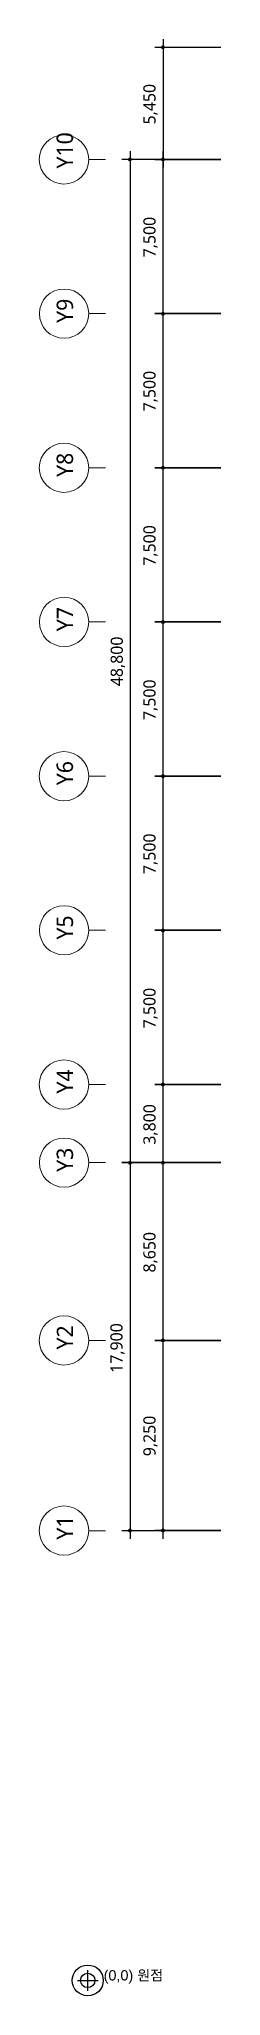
# Model space of a CAD drawing. Header units: millimetres. Extents: x -4020 to 126975, y -1911 to 106713.
# Drawn here: x -4020 to 4784, y -1911 to 93283 of the extents above; entities that cross this region are included whole.
import ezdxf

# ---------------------------------------------------------------- set-up
doc = ezdxf.new("R2010")
doc.units = ezdxf.units.MM
for name, color, linetype in [('PDF_문자', 7, 'Continuous'), ('PDF_솔리드 채우기', 7, 'Continuous'), ('PDF_형상', 7, 'Continuous')]:
    doc.layers.add(name, color=color, linetype=linetype)
doc.styles.add('PDF 맑은 고딕', font='malgun.ttf')
doc.styles.get("Standard").update_dxf_attribs({"font": 'arial.ttf'})

msp = doc.modelspace()

# ---------------------------------------------------------------- texts
at = {"color": 1}
msp.add_text('(0,0) 원점', height=500, dxfattribs=at).set_placement((-897, -1161))
at = {"layer": 'PDF_문자', "attachment_point": 4, "rotation": 90, "style": 'PDF 맑은 고딕'}
for s, insert, char_height in [('5,450', (1378, 89132), 592.2), ('Y10', (-2774, 86987), 793.3), ('7,500', (1378, 82665), 592.2), ('Y9', (-2774, 79478), 793.3), ('7,500', (1378, 75172), 592.2), ('Y8', (-2774, 71985), 793.3), ('7,500', (1378, 67664), 592.2), ('Y7', (-2774, 64478), 793.3), ('48,800', (-207, 61804), 592.2), ('7,500', (1378, 60157), 592.2), ('Y6', (-2774, 56985), 793.3), ('7,500', (1378, 52663), 592.2), ('Y5', (-2774, 49477), 793.3), ('7,500', (1378, 45156), 592.2), ('Y4', (-2774, 41984), 793.3), ('3,800', (1378, 39497), 592.2), ('Y3', (-2774, 38177), 793.3), ('8,650', (1378, 33280), 592.2), ('Y2', (-2774, 29534), 793.3), ('17,900', (-223, 28399), 592.2), ('9,250', (1378, 24341), 592.2), ('Y1', (-2774, 20284), 793.3)]:
    msp.add_mtext(s, dxfattribs=dict(at, insert=insert, char_height=char_height))

# ---------------------------------------------------------------- linework, layer by layer
at = {"color": 1}
for p, q in [((-1667, -1661), (-1667, -661)), ((-2167, -1161), (-1167, -1161))]:
    msp.add_line(p, q, dxfattribs=at)
for radius in [750, 350]:
    msp.add_circle((-1667, -1161), radius, dxfattribs=at)
at = {"layer": 'PDF_솔리드 채우기', "transparency": 33554559}
for points in [[(1909, 92956), (1878, 92878), (1987, 92878)], [(1878, 92878), (1909, 92816), (1987, 92878)], [(1987, 92987), (1909, 92956), (1987, 92878)], [(1909, 92816), (1987, 92785), (1987, 92878)], [(2049, 92956), (1987, 92987), (1987, 92878)], [(2080, 92878), (2049, 92956), (1987, 92878)], [(1987, 92785), (2049, 92816), (1987, 92878)], [(2049, 92816), (2080, 92878), (1987, 92878)], [(308, 87500), (277, 87422), (385, 87422)], [(277, 87422), (308, 87360), (385, 87422)], [(385, 87531), (308, 87500), (385, 87422)], [(308, 87360), (385, 87329), (385, 87422)], [(448, 87500), (385, 87531), (385, 87422)], [(479, 87422), (448, 87500), (385, 87422)], [(385, 87329), (448, 87360), (385, 87422)], [(448, 87360), (479, 87422), (385, 87422)], [(1909, 87500), (1878, 87422), (1987, 87422)], [(1909, 87500), (1878, 87422), (1987, 87422)], [(1878, 87422), (1909, 87360), (1987, 87422)], [(1878, 87422), (1909, 87360), (1987, 87422)], [(1987, 87531), (1909, 87500), (1987, 87422)], [(1987, 87531), (1909, 87500), (1987, 87422)], [(1909, 87360), (1987, 87329), (1987, 87422)], [(1909, 87360), (1987, 87329), (1987, 87422)], [(2049, 87500), (1987, 87531), (1987, 87422)], [(2049, 87500), (1987, 87531), (1987, 87422)], [(2080, 87422), (2049, 87500), (1987, 87422)], [(2080, 87422), (2049, 87500), (1987, 87422)], [(1987, 87329), (2049, 87360), (1987, 87422)], [(2049, 87360), (2080, 87422), (1987, 87422)], [(1987, 87329), (2049, 87360), (1987, 87422)], [(2049, 87360), (2080, 87422), (1987, 87422)], [(1909, 79991), (1878, 79929), (1987, 79929)], [(1909, 79991), (1878, 79929), (1987, 79929)], [(1987, 80023), (1909, 79991), (1987, 79929)], [(1987, 80023), (1909, 79991), (1987, 79929)], [(2049, 79991), (1987, 80023), (1987, 79929)], [(2049, 79991), (1987, 80023), (1987, 79929)], [(2080, 79929), (2049, 79991), (1987, 79929)], [(2080, 79929), (2049, 79991), (1987, 79929)], [(1878, 79929), (1909, 79852), (1987, 79929)], [(1878, 79929), (1909, 79852), (1987, 79929)], [(1909, 79852), (1987, 79836), (1987, 79929)], [(1909, 79852), (1987, 79836), (1987, 79929)], [(1987, 79836), (2049, 79852), (1987, 79929)], [(2049, 79852), (2080, 79929), (1987, 79929)], [(1987, 79836), (2049, 79852), (1987, 79929)], [(2049, 79852), (2080, 79929), (1987, 79929)], [(1909, 72499), (1878, 72421), (1987, 72421)], [(1909, 72499), (1878, 72421), (1987, 72421)], [(1878, 72421), (1909, 72359), (1987, 72421)], [(1878, 72421), (1909, 72359), (1987, 72421)], [(1987, 72530), (1909, 72499), (1987, 72421)], [(1987, 72530), (1909, 72499), (1987, 72421)], [(1909, 72359), (1987, 72328), (1987, 72421)], [(1909, 72359), (1987, 72328), (1987, 72421)], [(2049, 72499), (1987, 72530), (1987, 72421)], [(2049, 72499), (1987, 72530), (1987, 72421)], [(2080, 72421), (2049, 72499), (1987, 72421)], [(2080, 72421), (2049, 72499), (1987, 72421)], [(1987, 72328), (2049, 72359), (1987, 72421)], [(2049, 72359), (2080, 72421), (1987, 72421)], [(1987, 72328), (2049, 72359), (1987, 72421)], [(2049, 72359), (2080, 72421), (1987, 72421)], [(1909, 64991), (1878, 64929), (1987, 64929)], [(1909, 64991), (1878, 64929), (1987, 64929)], [(1878, 64929), (1909, 64851), (1987, 64929)], [(1878, 64929), (1909, 64851), (1987, 64929)], [(1987, 65022), (1909, 64991), (1987, 64929)], [(1987, 65022), (1909, 64991), (1987, 64929)], [(1909, 64851), (1987, 64820), (1987, 64929)], [(1909, 64851), (1987, 64820), (1987, 64929)], [(2049, 64991), (1987, 65022), (1987, 64929)], [(2049, 64991), (1987, 65022), (1987, 64929)], [(2080, 64929), (2049, 64991), (1987, 64929)], [(2080, 64929), (2049, 64991), (1987, 64929)], [(1987, 64820), (2049, 64851), (1987, 64929)], [(2049, 64851), (2080, 64929), (1987, 64929)], [(1987, 64820), (2049, 64851), (1987, 64929)], [(2049, 64851), (2080, 64929), (1987, 64929)], [(1909, 57498), (1878, 57421), (1987, 57421)], [(1909, 57498), (1878, 57421), (1987, 57421)], [(1878, 57421), (1909, 57358), (1987, 57421)], [(1878, 57421), (1909, 57358), (1987, 57421)], [(1987, 57529), (1909, 57498), (1987, 57421)], [(1987, 57529), (1909, 57498), (1987, 57421)], [(1909, 57358), (1987, 57327), (1987, 57421)], [(1909, 57358), (1987, 57327), (1987, 57421)], [(2049, 57498), (1987, 57529), (1987, 57421)], [(2049, 57498), (1987, 57529), (1987, 57421)], [(2080, 57421), (2049, 57498), (1987, 57421)], [(2080, 57421), (2049, 57498), (1987, 57421)], [(1987, 57327), (2049, 57358), (1987, 57421)], [(2049, 57358), (2080, 57421), (1987, 57421)], [(1987, 57327), (2049, 57358), (1987, 57421)], [(2049, 57358), (2080, 57421), (1987, 57421)], [(1909, 49990), (1878, 49928), (1987, 49928)], [(1909, 49990), (1878, 49928), (1987, 49928)], [(1878, 49928), (1909, 49850), (1987, 49928)], [(1878, 49928), (1909, 49850), (1987, 49928)], [(1987, 50021), (1909, 49990), (1987, 49928)], [(1987, 50021), (1909, 49990), (1987, 49928)], [(1909, 49850), (1987, 49819), (1987, 49928)], [(1909, 49850), (1987, 49819), (1987, 49928)], [(2049, 49990), (1987, 50021), (1987, 49928)], [(2049, 49990), (1987, 50021), (1987, 49928)], [(2080, 49928), (2049, 49990), (1987, 49928)], [(2080, 49928), (2049, 49990), (1987, 49928)], [(1987, 49819), (2049, 49850), (1987, 49928)], [(2049, 49850), (2080, 49928), (1987, 49928)], [(1987, 49819), (2049, 49850), (1987, 49928)], [(2049, 49850), (2080, 49928), (1987, 49928)], [(1909, 42498), (1878, 42420), (1987, 42420)], [(1909, 42498), (1878, 42420), (1987, 42420)], [(1878, 42420), (1909, 42358), (1987, 42420)], [(1878, 42420), (1909, 42358), (1987, 42420)], [(1987, 42529), (1909, 42498), (1987, 42420)], [(1987, 42529), (1909, 42498), (1987, 42420)], [(1909, 42358), (1987, 42327), (1987, 42420)], [(1909, 42358), (1987, 42327), (1987, 42420)], [(2049, 42498), (1987, 42529), (1987, 42420)], [(2049, 42498), (1987, 42529), (1987, 42420)], [(2080, 42420), (2049, 42498), (1987, 42420)], [(2080, 42420), (2049, 42498), (1987, 42420)], [(1987, 42327), (2049, 42358), (1987, 42420)], [(2049, 42358), (2080, 42420), (1987, 42420)], [(1987, 42327), (2049, 42358), (1987, 42420)], [(2049, 42358), (2080, 42420), (1987, 42420)], [(308, 38689), (277, 38627), (385, 38627)], [(308, 38689), (277, 38627), (385, 38627)], [(277, 38627), (308, 38549), (385, 38627)], [(277, 38627), (308, 38549), (385, 38627)], [(385, 38720), (308, 38689), (385, 38627)], [(385, 38720), (308, 38689), (385, 38627)], [(308, 38549), (385, 38518), (385, 38627)], [(308, 38549), (385, 38518), (385, 38627)], [(448, 38689), (385, 38720), (385, 38627)], [(448, 38689), (385, 38720), (385, 38627)], [(479, 38627), (448, 38689), (385, 38627)], [(479, 38627), (448, 38689), (385, 38627)], [(385, 38518), (448, 38549), (385, 38627)], [(448, 38549), (479, 38627), (385, 38627)], [(385, 38518), (448, 38549), (385, 38627)], [(448, 38549), (479, 38627), (385, 38627)], [(1909, 38689), (1878, 38627), (1987, 38627)], [(1909, 38689), (1878, 38627), (1987, 38627)], [(1878, 38627), (1909, 38549), (1987, 38627)], [(1878, 38627), (1909, 38549), (1987, 38627)], [(1987, 38720), (1909, 38689), (1987, 38627)], [(1987, 38720), (1909, 38689), (1987, 38627)], [(1909, 38549), (1987, 38518), (1987, 38627)], [(1909, 38549), (1987, 38518), (1987, 38627)], [(2049, 38689), (1987, 38720), (1987, 38627)], [(2049, 38689), (1987, 38720), (1987, 38627)], [(2080, 38627), (2049, 38689), (1987, 38627)], [(2080, 38627), (2049, 38689), (1987, 38627)], [(1987, 38518), (2049, 38549), (1987, 38627)], [(2049, 38549), (2080, 38627), (1987, 38627)], [(1987, 38518), (2049, 38549), (1987, 38627)], [(2049, 38549), (2080, 38627), (1987, 38627)], [(1909, 30046), (1878, 29969), (1987, 29969)], [(1909, 30046), (1878, 29969), (1987, 29969)], [(1878, 29969), (1909, 29907), (1987, 29969)], [(1878, 29969), (1909, 29907), (1987, 29969)], [(1987, 30078), (1909, 30046), (1987, 29969)], [(1987, 30078), (1909, 30046), (1987, 29969)], [(1909, 29907), (1987, 29875), (1987, 29969)], [(1909, 29907), (1987, 29875), (1987, 29969)], [(2049, 30046), (1987, 30078), (1987, 29969)], [(2049, 30046), (1987, 30078), (1987, 29969)], [(2080, 29969), (2049, 30046), (1987, 29969)], [(2080, 29969), (2049, 30046), (1987, 29969)], [(1987, 29875), (2049, 29907), (1987, 29969)], [(2049, 29907), (2080, 29969), (1987, 29969)], [(1987, 29875), (2049, 29907), (1987, 29969)], [(2049, 29907), (2080, 29969), (1987, 29969)], [(308, 20797), (277, 20720), (385, 20720)], [(277, 20720), (308, 20657), (385, 20720)], [(385, 20828), (308, 20797), (385, 20720)], [(308, 20657), (385, 20626), (385, 20720)], [(448, 20797), (385, 20828), (385, 20720)], [(479, 20720), (448, 20797), (385, 20720)], [(385, 20626), (448, 20657), (385, 20720)], [(448, 20657), (479, 20720), (385, 20720)], [(1909, 20797), (1878, 20720), (1987, 20720)], [(1878, 20720), (1909, 20657), (1987, 20720)], [(1987, 20828), (1909, 20797), (1987, 20720)], [(1909, 20657), (1987, 20626), (1987, 20720)], [(2049, 20797), (1987, 20828), (1987, 20720)], [(2080, 20720), (2049, 20797), (1987, 20720)], [(1987, 20626), (2049, 20657), (1987, 20720)], [(2049, 20657), (2080, 20720), (1987, 20720)]]:
    msp.add_solid(points, dxfattribs=at)
at = {"layer": 'PDF_형상', "lineweight": 25}
for points in [[(4784, 92879), (1582, 92879)], [(1986, 93283), (1986, 87034)], [(385, 87827), (385, 38226)], [(1986, 79526), (1986, 87827)], [(4317, 87423), (-19, 87423)], [(1986, 72034), (1986, 80335)], [(1986, 64526), (1986, 72827)], [(1986, 57034), (1986, 65335)], [(1986, 49526), (1986, 57827)], [(1986, 42034), (1986, 50335)], [(1986, 38226), (1986, 42827)], [(385, 39034), (385, 20319)], [(1986, 29583), (1986, 39034)], [(1986, 20319), (1986, 30376)], [(-19, 20723), (4784, 20723), (1582, 20723)]]:
    msp.add_lwpolyline(points, dxfattribs=at)
at = {"layer": 'PDF_형상', "lineweight": 5}
for points in [[(-1620, 87422), (-812, 87422)], [(-1620, 79929), (-812, 79929)], [(-1620, 72421), (-812, 72421)], [(-1620, 64929), (-812, 64929)], [(-1620, 57421), (-812, 57421)], [(-1620, 49928), (-812, 49928)], [(-1620, 42420), (-812, 42420)], [(-1620, 38627), (-812, 38627)], [(-1620, 29969), (-812, 29969)], [(-1620, 20720), (-812, 20720)]]:
    msp.add_lwpolyline(points, dxfattribs=at)
at = {"layer": 'PDF_형상', "lineweight": 25}
for points in [[(1582, 87423), (4784, 87423)], [(1582, 79930), (4784, 79930)], [(1582, 72423), (4784, 72423)], [(1582, 64930), (4784, 64930)], [(1582, 57423), (4784, 57423)], [(1582, 49930), (4784, 49930)], [(1582, 42423), (4784, 42423)], [(-19, 38630), (4784, 38630), (1582, 38630), (4784, 38630)], [(1582, 29972), (4784, 29972)]]:
    msp.add_lwpolyline(points, close=True, dxfattribs=at)
at = {"layer": 'PDF_형상', "lineweight": 5}
for centre, radius in [((-2820, 87427), 1200), ((-2815, 79929), 1196), ((-2820, 72427), 1200), ((-2815, 64928), 1196), ((-2820, 57426), 1200), ((-2815, 49928), 1196), ((-2820, 42426), 1200), ((-2815, 38627), 1196), ((-2820, 29974), 1200), ((-2820, 20725), 1200)]:
    msp.add_circle(centre, radius, dxfattribs=at)

msp.set_redraw_order([(e.dxf.handle, doc.entitydb.next_handle()) for e in msp.query("TEXT MTEXT ATTDEF DIMENSION ARC_DIMENSION")])  # texts and dimensions are drawn at this point

doc.saveas('drawing.dxf')
